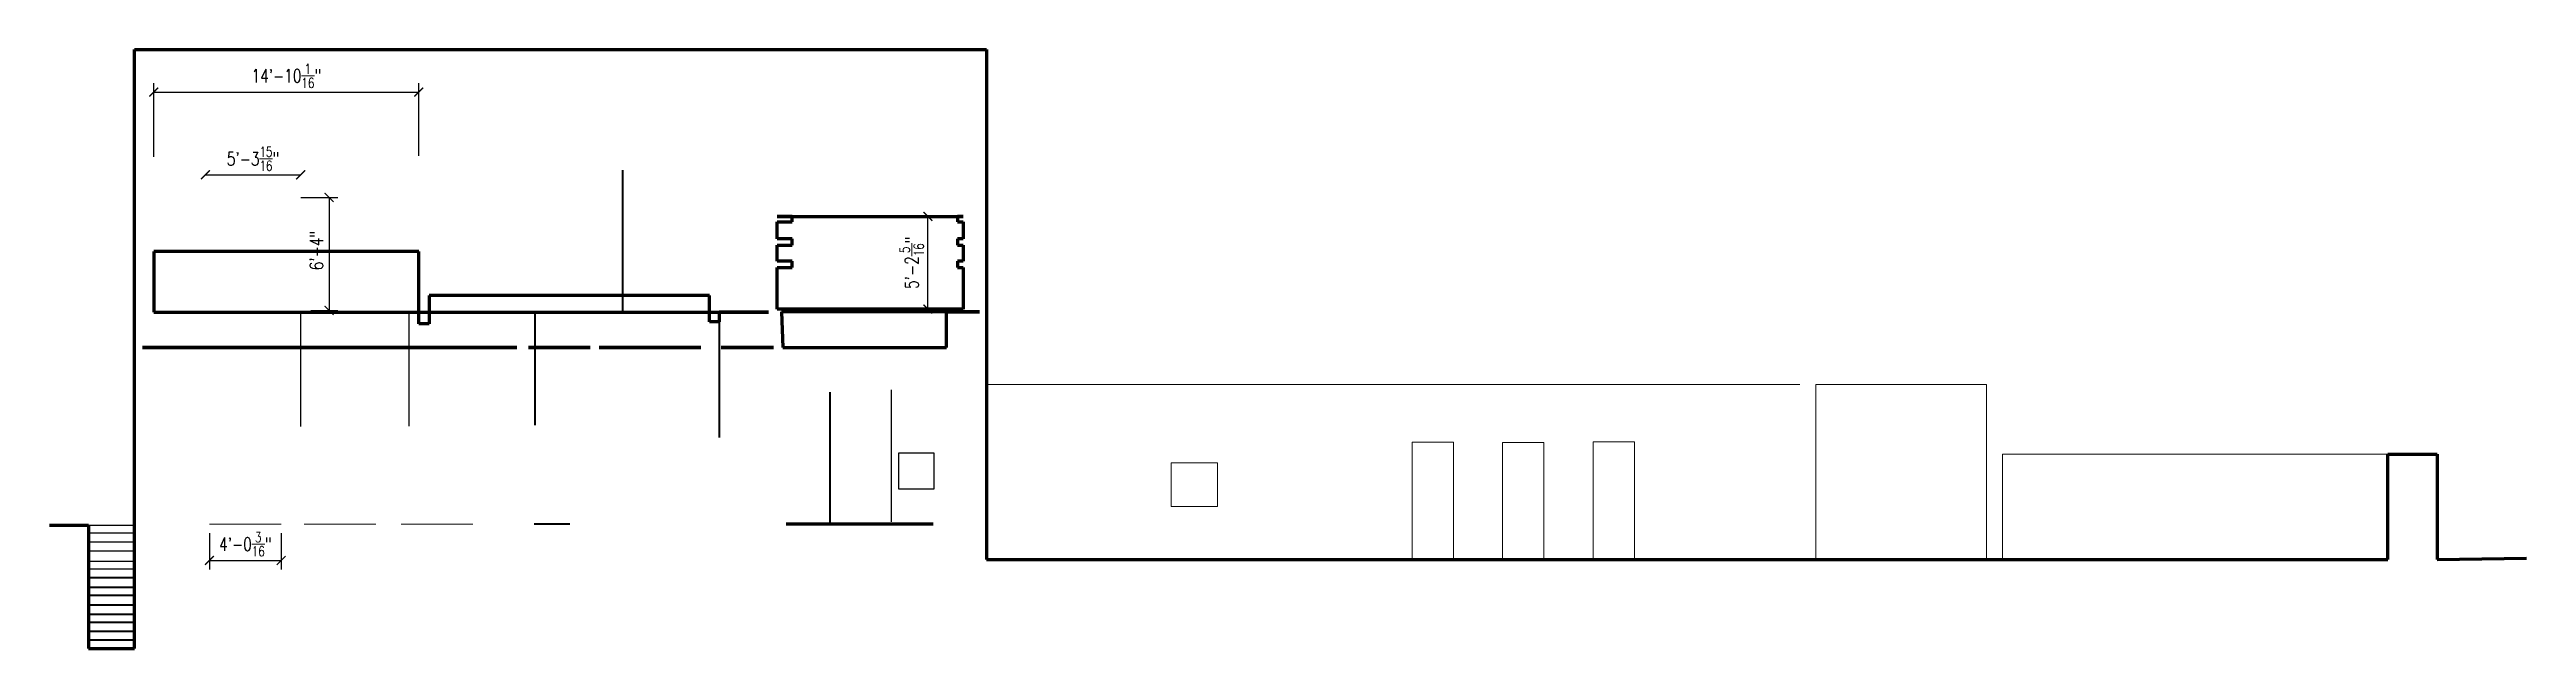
# Model space of a CAD drawing. Header units: inches. Extents: x -4012361 to -4008495, y 4010077 to 4012579.
# Drawn here: x -4012353 to -4010688, y 4010077 to 4010480 of the extents above; entities that cross this region are included whole.
import ezdxf

# ---------------------------------------------------------------- set-up
doc = ezdxf.new("R2010")
doc.units = ezdxf.units.IN
doc.header["$LTSCALE"] = 0.5
doc.header["$MEASUREMENT"] = 0
doc.layers.get('0').update_dxf_attribs({"color": 250})
doc.layers.get('Defpoints').update_dxf_attribs({"color": 250})
for name, color, linetype, lineweight in [('Cut', 250, 'Continuous', 60), ('Distant Edges', 250, 'Continuous', 18), ('Small Dimensions', 170, 'Continuous', 15), ('Surface Edge', 250, 'Continuous', 25), ('Thickest Edge', 250, 'Continuous', 40)]:
    doc.layers.add(name, color=color, linetype=linetype, lineweight=lineweight)
doc.styles.add('Arch-Dim', font='romans.shx', dxfattribs={"width": 0.75})
doc.dimstyles.new('Annotative', dxfattribs={"dimscale": 96, "dimtxt": 0.09375, "dimasz": 0.0625, "dimexe": 0.0625, "dimexo": 0.0625, "dimgap": 0.03125, "dimtad": 1, "dimdec": 4, "dimzin": 3, "dimdsep": 46, "dimlunit": 4, "dimtxsty": 'Arch-Dim', "dimblk": 'ARCHTICK', "dimcen": 0.09375, "dimazin": 2, "dimtfac": 0.75, "dimtdec": 4, "dimtix": 1, "dimtmove": 2, "dimatfit": 3, "dimfxl": 1, "dimtolj": 1, "dimtzin": 0, "dimarcsym": 0})

msp = doc.modelspace()

# ---------------------------------------------------------------- blocks, each defined once
blk = doc.blocks.new('_ArchTick')
at = {"color": 0, "linetype": 'ByBlock', "const_width": 0.15}
blk.add_lwpolyline([(-0.5, -0.5), (0.5, 0.5)], dxfattribs=at)
blk = doc.blocks.new('*D58')
at = {"layer": 'Defpoints', "color": 0, "transparency": 16777216}
for p in [(-4012245.4, 4010160.6, 5080.9), (-4012197.2, 4010160.6, 5080.9), (-4012197.2, 4010136.3)]:
    blk.add_point(p, dxfattribs=at)
at = {"layer": 'Small Dimensions', "color": 0, "lineweight": -2, "transparency": 16777216}
for p, q in [((-4012245.4, 4010154.6), (-4012245.4, 4010130.3)), ((-4012197.2, 4010154.6), (-4012197.2, 4010130.3)), ((-4012245.4, 4010136.3), (-4012197.2, 4010136.3))]:
    blk.add_line(p, q, dxfattribs=at)
at = {"layer": 'Small Dimensions', "color": 0, "lineweight": -2, "transparency": 16777216, "xscale": 6, "yscale": 6, "zscale": 6, "rotation": 180}
blk.add_blockref('_ArchTick', (-4012245.4, 4010136.3), dxfattribs=at)
at = {"layer": 'Small Dimensions', "color": 0, "lineweight": -2, "transparency": 16777216, "xscale": 6, "yscale": 6, "zscale": 6}
blk.add_blockref('_ArchTick', (-4012197.2, 4010136.3), dxfattribs=at)
at = {"layer": 'Small Dimensions', "color": 0, "transparency": 16777216, "insert": (-4012221.3, 4010147.2), "char_height": 9, "attachment_point": 5, "style": 'Arch-Dim'}
blk.add_mtext('\\A1;4\'-0{\\H0.75x;\\S3/16;}"', dxfattribs=at)
blk = doc.blocks.new('*D59')
at = {"layer": 'Defpoints', "color": 0, "transparency": 16777216}
for p in [(-4011762.5, 4010367.6), (-4011738.8, 4010367.6, 2545.8), (-4011738.8, 4010305.3)]:
    blk.add_point(p, dxfattribs=at)
at = {"layer": 'Small Dimensions', "color": 0, "lineweight": -2, "transparency": 16777216}
for p, q in [((-4011744.8, 4010367.6), (-4011768.5, 4010367.6)), ((-4011762.5, 4010305.3), (-4011762.5, 4010367.6)), ((-4011744.8, 4010305.3), (-4011768.5, 4010305.3))]:
    blk.add_line(p, q, dxfattribs=at)
at = {"layer": 'Small Dimensions', "color": 0, "lineweight": -2, "transparency": 16777216, "xscale": 6, "yscale": 6, "zscale": 6}
for p, rotation in [((-4011762.5, 4010367.6), 90), ((-4011762.5, 4010305.3), 270)]:
    blk.add_blockref('_ArchTick', p, dxfattribs=dict(at, rotation=rotation))
at = {"layer": 'Small Dimensions', "color": 0, "transparency": 16777216, "insert": (-4011773.4, 4010336.5), "char_height": 9, "attachment_point": 5, "rotation": 90, "style": 'Arch-Dim'}
blk.add_mtext('\\A1;5\'-2{\\H0.75x;\\S5/16;}"', dxfattribs=at)
blk = doc.blocks.new('*D60')
at = {"layer": 'Defpoints', "color": 0, "transparency": 16777216}
for p in [(-4012190, 4010380.4, 4397), (-4012183.3, 4010304.4, 4397), (-4012165, 4010304.4)]:
    blk.add_point(p, dxfattribs=at)
at = {"layer": 'Small Dimensions', "color": 0, "lineweight": -2, "transparency": 16777216}
for p, q in [((-4012184, 4010380.4), (-4012159, 4010380.4)), ((-4012165, 4010380.4), (-4012165, 4010304.4)), ((-4012177.3, 4010304.4), (-4012159, 4010304.4))]:
    blk.add_line(p, q, dxfattribs=at)
at = {"layer": 'Small Dimensions', "color": 0, "lineweight": -2, "transparency": 16777216, "xscale": 6, "yscale": 6, "zscale": 6}
for p, rotation in [((-4012165, 4010380.4), 90), ((-4012165, 4010304.4), 270)]:
    blk.add_blockref('_ArchTick', p, dxfattribs=dict(at, rotation=rotation))
at = {"layer": 'Small Dimensions', "color": 0, "transparency": 16777216, "insert": (-4012173.4, 4010344.7), "char_height": 9, "attachment_point": 5, "rotation": 90, "style": 'Arch-Dim'}
blk.add_mtext('\\A1;6\'-4"', dxfattribs=at)
blk = doc.blocks.new('*D61')
at = {"layer": 'Defpoints', "color": 0, "transparency": 16777216}
for p in [(-4012248.1, 4010395.6), (-4012184.1, 4010395.6), (-4012184.1, 4010395.6)]:
    blk.add_point(p, dxfattribs=at)
at = {"layer": 'Small Dimensions', "color": 0, "lineweight": -2, "transparency": 16777216}
blk.add_line((-4012248.1, 4010395.6), (-4012184.1, 4010395.6), dxfattribs=at)
at = {"layer": 'Small Dimensions', "color": 0, "lineweight": -2, "transparency": 16777216, "xscale": 6, "yscale": 6, "zscale": 6, "rotation": 180}
blk.add_blockref('_ArchTick', (-4012248.1, 4010395.6), dxfattribs=at)
at = {"layer": 'Small Dimensions', "color": 0, "lineweight": -2, "transparency": 16777216, "xscale": 6, "yscale": 6, "zscale": 6}
blk.add_blockref('_ArchTick', (-4012184.1, 4010395.6), dxfattribs=at)
at = {"layer": 'Small Dimensions', "color": 0, "transparency": 16777216, "insert": (-4012216.1, 4010406.4), "char_height": 9, "attachment_point": 5, "style": 'Arch-Dim'}
blk.add_mtext('\\A1;5\'-3{\\H0.75x;\\S15/16;}"', dxfattribs=at)
blk = doc.blocks.new('*D62')
at = {"layer": 'Defpoints', "color": 0, "transparency": 16777216}
for p in [(-4012104.7, 4010451.2), (-4012282.8, 4010401.6, 4826.7), (-4012104.7, 4010402.4, 4826.7)]:
    blk.add_point(p, dxfattribs=at)
at = {"layer": 'Small Dimensions', "color": 0, "lineweight": -2, "transparency": 16777216}
for p, q in [((-4012282.8, 4010407.6), (-4012282.8, 4010457.2)), ((-4012282.8, 4010451.2), (-4012104.7, 4010451.2)), ((-4012104.7, 4010408.4), (-4012104.7, 4010457.2))]:
    blk.add_line(p, q, dxfattribs=at)
at = {"layer": 'Small Dimensions', "color": 0, "lineweight": -2, "transparency": 16777216, "xscale": 6, "yscale": 6, "zscale": 6, "rotation": 180}
blk.add_blockref('_ArchTick', (-4012282.8, 4010451.2), dxfattribs=at)
at = {"layer": 'Small Dimensions', "color": 0, "lineweight": -2, "transparency": 16777216, "xscale": 6, "yscale": 6, "zscale": 6}
blk.add_blockref('_ArchTick', (-4012104.7, 4010451.2), dxfattribs=at)
at = {"layer": 'Small Dimensions', "color": 0, "transparency": 16777216, "insert": (-4012193.7, 4010462.1), "char_height": 9, "attachment_point": 5, "style": 'Arch-Dim'}
blk.add_mtext('\\A1;14\'-10{\\H0.75x;\\S1/16;}"', dxfattribs=at)

# ---------------------------------------------------------------- dimensions: what is measured, and where the dimension line sits
at = {"layer": 'Small Dimensions'}
for base, p1, p2, picture, middle in [((-4012104.6875, 4010451.19239), (-4012282.75, 4010401.56739, 4826.67965), (-4012104.6875, 4010402.44239, 4826.67965), '*D62', (-4012193.71875, 4010462.06739)), ((-4012184.125, 4010395.56739), (-4012248.0625, 4010395.56739), (-4012184.125, 4010395.56739), '*D61', (-4012216.09375, 4010406.44239)), ((-4012197.25, 4010136.31739), (-4012245.4375, 4010160.62989, 5080.90387), (-4012197.25, 4010160.62989, 5080.90387), '*D58', (-4012221.34375, 4010147.19239))]:
    dim = msp.add_linear_dim(base=base, p1=p1, p2=p2, dimstyle='Annotative', dxfattribs=at)
    dim.commit()
    dim.dimension.update_dxf_attribs({"geometry": picture, "text_midpoint": middle})
dim = msp.add_linear_dim(base=(-4012165.01638, 4010304.42381), p1=(-4012189.95388, 4010380.41277, 4397.0049), p2=(-4012183.34151, 4010304.42381, 4397.0049), angle=90, dimstyle='Annotative', dxfattribs=at)
dim.commit()
dim.dimension.update_dxf_attribs({"geometry": '*D60', "text_midpoint": (-4012173.37352, 4010344.67381), "dimtype": 160})
dim = msp.add_linear_dim(base=(-4011762.5, 4010367.62989), p1=(-4011738.8125, 4010305.31739), p2=(-4011738.8125, 4010367.62989, 2545.82287), angle=90, dimstyle='Annotative', dxfattribs=at)
dim.commit()
dim.dimension.update_dxf_attribs({"geometry": '*D59', "text_midpoint": (-4011773.375, 4010336.47364)})

# ---------------------------------------------------------------- linework, layer by layer
at = {"layer": 'Cut'}
for p, q in [((-4012295.8125, 4010077.12989), (-4012295.8125, 4010479.81739)), ((-4012295.8125, 4010479.81739), (-4011723.1875, 4010479.81739)), ((-4011723.1875, 4010479.81739), (-4011723.1875, 4010136.87989)), ((-4011853.75, 4010367.62989), (-4011863.875, 4010367.62989)), ((-4011863.875, 4010367.62989), (-4011863.875, 4010367.62989, 2545.82287)), ((-4011863.875, 4010367.62989, 2545.82287), (-4011738.8125, 4010367.62989, 2545.82287)), ((-4011853.75, 4010364.06739), (-4011853.75, 4010367.62989)), ((-4011738.8125, 4010367.62989), (-4011742.5625, 4010367.62989)), ((-4011742.5625, 4010367.62989), (-4011742.5625, 4010364.06739)), ((-4011738.8125, 4010367.62989, 2545.82287), (-4011738.8125, 4010367.62989)), ((-4011863.875, 4010352.50489), (-4011863.875, 4010364.06739)), ((-4011863.875, 4010364.06739), (-4011853.75, 4010364.06739)), ((-4011853.75, 4010352.50489), (-4011863.875, 4010352.50489)), ((-4011853.75, 4010348.25489), (-4011853.75, 4010352.50489)), ((-4011742.5625, 4010364.06739), (-4011738.8125, 4010364.06739)), ((-4011738.8125, 4010352.50489), (-4011742.5625, 4010352.50489)), ((-4011742.5625, 4010352.50489), (-4011742.5625, 4010348.25489)), ((-4011738.8125, 4010364.06739), (-4011738.8125, 4010352.50489)), ((-4012104.6875, 4010343.94238, 4826.67965), (-4012282.75, 4010343.94238, 4826.67965)), ((-4012282.75, 4010343.94238, 4826.67965), (-4012282.6875, 4010303.25489)), ((-4012104.6875, 4010295.31738, 4826.67965), (-4012104.6875, 4010343.94238, 4826.67965)), ((-4011863.875, 4010337.50489), (-4011863.875, 4010348.25489)), ((-4011863.875, 4010348.25489), (-4011853.75, 4010348.25489)), ((-4011853.75, 4010337.50489), (-4011863.875, 4010337.50489)), ((-4011863.875, 4010305.31739), (-4011863.875, 4010333.25489)), ((-4011863.875, 4010333.25489), (-4011853.75, 4010333.25489)), ((-4011853.75, 4010333.25489), (-4011853.75, 4010337.50489)), ((-4011742.5625, 4010348.25489), (-4011738.8125, 4010348.25489)), ((-4011738.8125, 4010337.50489), (-4011742.5625, 4010337.50489)), ((-4011742.5625, 4010337.50489), (-4011742.5625, 4010333.25489)), ((-4011742.5625, 4010333.25489), (-4011738.8125, 4010333.25489)), ((-4011738.8125, 4010348.25489), (-4011738.8125, 4010337.50489)), ((-4011738.8125, 4010333.25489), (-4011738.8125, 4010305.31739)), ((-4012282.6875, 4010303.25489), (-4011869.5625, 4010303.25489)), ((-4011909.3125, 4010314.44238, 4826.67965), (-4012097.75, 4010314.44238, 4826.67965)), ((-4012097.75, 4010314.44238, 4826.67965), (-4012097.75, 4010295.31738, 4826.67965)), ((-4011909.3125, 4010296.69238, 4826.67965), (-4011909.3125, 4010314.44238, 4826.67965)), ((-4011869.5625, 4010303.25489, 4826.67965), (-4011902.75, 4010303.25489, 4826.67965)), ((-4011902.75, 4010303.25489, 4826.67965), (-4011902.75, 4010296.69238, 4826.67965)), ((-4011869.5625, 4010303.25489), (-4011869.5625, 4010303.25489, 4826.67965)), ((-4011738.8125, 4010305.31739), (-4011863.875, 4010305.31739)), ((-4011727.9375, 4010303.56739, -3104.40004), (-4011861, 4010303.56739, -3104.40004)), ((-4011861, 4010303.56739, -3104.40004), (-4011860.0625, 4010279.44239, -6792.44161)), ((-4011749.9375, 4010279.44239, -6792.44161), (-4011749.9375, 4010303.56739, -6792.44161)), ((-4011749.9375, 4010303.56739, -6792.44161), (-4011727.9375, 4010303.56739, -6792.44161)), ((-4011727.9375, 4010303.56739, -6792.44161), (-4011727.9375, 4010303.56739, -3104.40004)), ((-4012097.75, 4010295.31738, 4826.67965), (-4012104.6875, 4010295.31738, 4826.67965)), ((-4011902.75, 4010296.69238, 4826.67965), (-4011909.3125, 4010296.69238, 4826.67965)), ((-4012290.4375, 4010279.44239), (-4012038.75, 4010279.44239)), ((-4012038.75, 4010279.44239, -6792.44161), (-4012290.4375, 4010279.44239, -6792.44161)), ((-4012290.4375, 4010279.44239, -6792.44161), (-4012290.4375, 4010279.44239)), ((-4012038.75, 4010279.44239), (-4012038.75, 4010279.44239, -6792.44161)), ((-4012031.0625, 4010279.44239, -6792.44161), (-4011989.4375, 4010279.44239, -6792.44161)), ((-4011989.4375, 4010279.44239, -1385.70051), (-4012031.0625, 4010279.44239, -1385.70051)), ((-4012031.0625, 4010279.44239, -1385.70051), (-4012031.0625, 4010279.44239, -6792.44161)), ((-4011989.4375, 4010279.44239, -6792.44161), (-4011989.4375, 4010279.44239, -1385.70051)), ((-4011983.4375, 4010279.44239, -6792.44161), (-4011983.4375, 4010279.44239)), ((-4011983.4375, 4010279.44239), (-4011915.0625, 4010279.44239)), ((-4011915.0625, 4010279.44239, -6792.44161), (-4011983.4375, 4010279.44239, -6792.44161)), ((-4011915.0625, 4010279.44239), (-4011915.0625, 4010279.44239, -6792.44161)), ((-4011901.375, 4010279.44239), (-4011901.375, 4010279.44239, -6792.44161)), ((-4011901.375, 4010279.44239, -6792.44161), (-4011866.3125, 4010279.44239, -6792.44161)), ((-4011866.3125, 4010279.44239), (-4011901.375, 4010279.44239)), ((-4011866.3125, 4010279.44239, -6792.44161), (-4011866.3125, 4010279.44239)), ((-4011860.0625, 4010279.44239, -6792.44161), (-4011749.9375, 4010279.44239, -6792.44161)), ((-4010781.3125, 4010136.87989), (-4010781.3125, 4010207.69239)), ((-4010781.3125, 4010207.69239), (-4010748.125, 4010207.69239)), ((-4010748.125, 4010207.69239), (-4010748.125, 4010136.87989)), ((-4012352.875, 4010160.06739), (-4012326.625, 4010160.06739)), ((-4012326.625, 4010160.06739), (-4012326.625, 4010077.12989)), ((-4011857.875, 4010160.87989, -0.00036), (-4011758.875, 4010160.87989, -0.00036)), ((-4011723.1875, 4010136.87989), (-4010781.3125, 4010136.87989)), ((-4010748.125, 4010136.87989), (-4010688.125, 4010137.94239)), ((-4012326.625, 4010077.12989), (-4012295.8125, 4010077.12989))]:
    msp.add_line(p, q, dxfattribs=at)
at = {"layer": 'Distant Edges'}
for p, q in [((-4011723.0625, 4010254.50489), (-4011176.5, 4010254.50489)), ((-4011176.5, 4010254.50489), (-4011176.5, 4010254.50489, -6738.73227)), ((-4011165.8125, 4010137.69239), (-4011165.8125, 4010254.50489)), ((-4011165.8125, 4010254.50489), (-4011050.9375, 4010254.50489)), ((-4011050.9375, 4010254.50489), (-4011050.9375, 4010136.87989)), ((-4011599, 4010202.00489), (-4011567.8125, 4010202.00489)), ((-4011599, 4010172.62989), (-4011599, 4010202.00489)), ((-4011567.8125, 4010202.00489), (-4011567.8125, 4010172.62989)), ((-4011040.25, 4010136.87989), (-4011040.25, 4010207.69239)), ((-4011040.25, 4010207.69239), (-4010781.3125, 4010207.69239)), ((-4011567.8125, 4010172.62989), (-4011599, 4010172.62989))]:
    msp.add_line(p, q, dxfattribs=at)
for points in [[(-4011437, 4010137.12989), (-4011437, 4010215.87989), (-4011409.1875, 4010215.87989), (-4011409.1875, 4010136.94239)], [(-4011376.37501, 4010136.81738), (-4011376.37501, 4010215.56738), (-4011348.56251, 4010215.56738), (-4011348.56251, 4010136.62988)], [(-4011315.43751, 4010137.31738), (-4011315.43751, 4010216.06738), (-4011287.62501, 4010216.06738), (-4011287.62501, 4010137.12988)]]:
    msp.add_lwpolyline(points, dxfattribs=at)
for points in [[(-4012197.25, 4010160.62989, 0), (-4012197.25, 4010160.62989, 5080.90387), (-4012245.4375, 4010160.62989, 5080.90387), (-4012245.4375, 4010160.62989, 17.90273)], [(-4012133.5, 4010160.62989, 0), (-4012133.5, 4010160.62989, 5080.90387), (-4012181.6875, 4010160.62989, 5080.90387), (-4012181.6875, 4010160.62989, 17.90273)], [(-4012068.3125, 4010160.62989, 0), (-4012068.3125, 4010160.62989, 5080.90387), (-4012116.5, 4010160.62989, 5080.90387), (-4012116.5, 4010160.62989, 17.90273)]]:
    msp.add_polyline3d(points, dxfattribs=at)
at = {"layer": 'Surface Edge'}
for p, q in [((-4012248.0625, 4010303.37989), (-4012248.0625, 4010303.37989, 4397.0049)), ((-4012248.0625, 4010303.37989, 4397.0049), (-4012184.125, 4010303.37989, 4397.0049)), ((-4012184.125, 4010303.37989, 4397.0049), (-4012184.125, 4010226.37988, 4397.0049)), ((-4012142.75, 4010303.31739), (-4012142.75, 4010303.31739, 4397.0049)), ((-4012142.75, 4010303.31739, 4397.0049), (-4012111.4375, 4010303.31739, 4397.0049)), ((-4012111.4375, 4010303.31739, 4397.0049), (-4012111.4375, 4010226.56738, 4397.0049)), ((-4011786.9375, 4010162.31739), (-4011786.9375, 4010250.94239)), ((-4011758.375, 4010208.37989), (-4011782.375, 4010208.37989)), ((-4011782.375, 4010208.37989), (-4011782.375, 4010184.37989)), ((-4011758.375, 4010184.37989), (-4011758.375, 4010208.37989)), ((-4011782.375, 4010184.37989), (-4011758.375, 4010184.37989)), ((-4012326.625, 4010160.06739), (-4012295.75, 4010160.06739)), ((-4012326.4375, 4010154.81739), (-4012295.75, 4010154.81739)), ((-4012326.4375, 4010148.81739), (-4012295.75, 4010148.81739)), ((-4012326.4375, 4010142.81739), (-4012295.75, 4010142.81739)), ((-4012326.4375, 4010135.87989), (-4012295.75, 4010135.87989)), ((-4012326.4375, 4010130.56739), (-4012295.75, 4010130.56739))]:
    msp.add_line(p, q, dxfattribs=at)
at = {"layer": 'Thickest Edge'}
for p, q in [((-4011967.875, 4010398.69239), (-4011967.875, 4010303.25489)), ((-4012052.5, 4010303.44239, 4336.13431), (-4012083.4375, 4010303.44239, 4336.13431)), ((-4012083.4375, 4010303.44239, 4336.13431), (-4012083.4375, 4010303.44239, -0.00033)), ((-4012052.5, 4010303.44239), (-4012052.5, 4010303.44239, 4336.13431)), ((-4011990, 4010303.25489, 4350.4568), (-4012026.8125, 4010303.25489, 4350.4568)), ((-4012026.8125, 4010303.25489, 4350.4568), (-4012026.8125, 4010227.25488, 4350.4568)), ((-4011990, 4010303.25489), (-4011990, 4010303.25489, 4350.4568)), ((-4011909.3125, 4010296.69238, 4826.67965), (-4011909.3125, 4010296.69238, 375.9654)), ((-4011902.75, 4010296.69238, 4826.67965), (-4011902.75, 4010219.00488, 4826.67965)), ((-4011828.25, 4010161.50489), (-4011828.25, 4010249.37989)), ((-4012003.125, 4010160.69239, 5156.09695), (-4012027.1875, 4010160.69239, 5156.09695)), ((-4012027.1875, 4010160.69239, 5156.09695), (-4012027.1875, 4010160.69239, 17.90272)), ((-4012003.125, 4010160.69239), (-4012003.125, 4010160.69239, 5156.09695)), ((-4011836.8125, 4010160.87989, 4783.71217), (-4011857.875, 4010160.87989, 4783.71217)), ((-4011857.875, 4010160.87989, 4783.71217), (-4011857.875, 4010160.87989, -0.00036)), ((-4011836.8125, 4010160.87989), (-4011836.8125, 4010160.87989, 4783.71217)), ((-4012326.4375, 4010124.75489), (-4012295.75, 4010124.75489)), ((-4012326.4375, 4010118.44239), (-4012295.75, 4010118.44239)), ((-4012326.4375, 4010112.87989), (-4012295.75, 4010112.87989)), ((-4012326.4375, 4010106.50489), (-4012295.75, 4010106.50489)), ((-4012326.4375, 4010100.19239), (-4012295.75, 4010100.19239)), ((-4012326.4375, 4010094.81739), (-4012295.75, 4010094.81739)), ((-4012326.4375, 4010088.69239), (-4012295.75, 4010088.69239)), ((-4012326.4375, 4010083.00489), (-4012295.75, 4010083.00489))]:
    msp.add_line(p, q, dxfattribs=at)

msp.set_redraw_order([(e.dxf.handle, doc.entitydb.next_handle()) for e in msp.query("TEXT MTEXT ATTDEF DIMENSION ARC_DIMENSION")])  # texts and dimensions are drawn at this point

doc.saveas('drawing.dxf')
